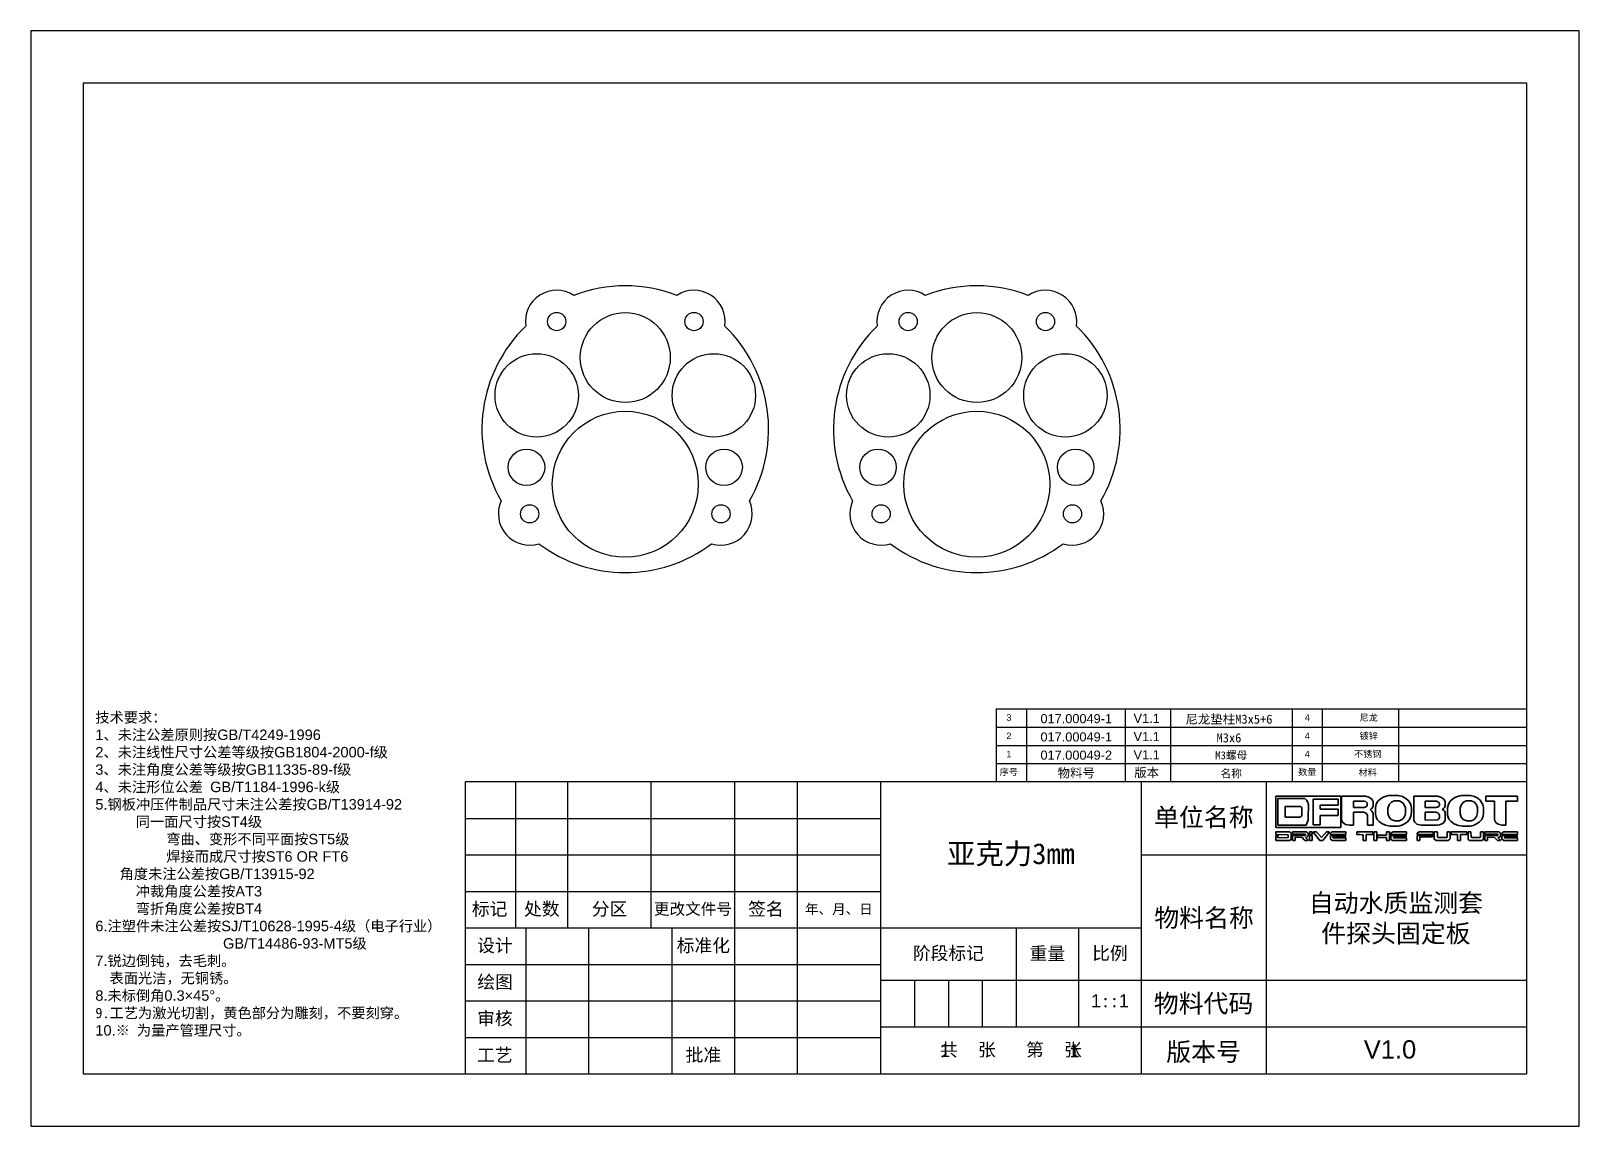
# Model space of a CAD drawing. Header units: millimetres. Extents: x 1706 to 2617, y 1277 to 1487.
# Drawn here: x 1706.4 to 2003.4, y 1276.6 to 1486.6 of the extents above; entities that cross this region are included whole.
import ezdxf

# ---------------------------------------------------------------- set-up
doc = ezdxf.new("R2010")
doc.units = ezdxf.units.MM
doc.layers.add('图层 1', color=7, linetype='Continuous')
doc.layers.add('标注层', color=7, linetype='Continuous', lineweight=18)
doc.styles.get("Standard").update_dxf_attribs({"font": 'arial.ttf'})

msp = doc.modelspace()

# ---------------------------------------------------------------- texts
at = {"lineweight": 30, "attachment_point": 5}
for s, width, insert, char_height in [('3', 4.74853, (1894.016, 1354.902), 1.25), ('017.00049-1', 32.11342, (1906.935, 1354.692), 1.75), ('V1.1', 19, (1920.443, 1354.759), 1.75), ('{\\fSimSun|b0|i0|c134|p2;尼龙垫柱M3x5+6}', 36.22685, (1936.232, 1354.509), 1.75), ('4', 4.74853, (1951.255, 1354.902), 1.25), ('{\\fSimSun|b0|i0|c134|p2;尼龙}', 48.11342, (1963.037, 1354.827), 1.25), ('2', 4.74853, (1894.016, 1351.402), 1.25), ('017.00049-1', 32.11342, (1906.935, 1351.192), 1.75), ('V1.1', 19, (1920.443, 1351.259), 1.75), ('{\\fSimSun|b0|i0|c134|p2;M3x6}', 36.22685, (1936.232, 1351.009), 1.75), ('4', 4.74853, (1951.255, 1351.402), 1.25), ('{\\fSimSun|b0|i0|c134|p2;镀锌}', 48.11342, (1963.037, 1351.327), 1.25), ('1', 4.74853, (1894, 1347.902), 1.25), ('017.00049-2', 32.11342, (1906.935, 1347.692), 1.75), ('V1.1', 19, (1920.443, 1347.759), 1.75), ('{\\fSimSun|b0|i0|c134|p2;M3螺母}', 58.05284, (1936.669, 1347.59), 1.5), ('4', 4.74853, (1951.255, 1347.902), 1.25), ('{\\fSimSun|b0|i0|c134|p2;不锈钢}', 48.11342, (1962.848, 1347.837), 1.25), ('{\\fSimSun|b0|i0|c134|p2;物料号}', 32.11342, (1906.935, 1344.192), 1.75), ('{\\fSimSun|b0|i0|c134|p2;版本}', 19, (1920.443, 1344.259), 1.75), ('{\\fSimSun|b0|i0|c134|p2;序号}', 4.74853, (1894, 1344.402), 1.25), ('{\\fSimSun|b0|i0|c134|p2;名称}', 58.05284, (1936.669, 1344.09), 1.5), ('{\\fSimSun|b0|i0|c134|p2;数量}', 4.74853, (1951.255, 1344.402), 1.25), ('{\\fSimSun|b0|i0|c134|p2;材料}', 48.11342, (1962.848, 1344.337), 1.25), ('单位名称', 21.47743, (1931.417, 1335.593), 3.5), ('{\\fSimSun|b0|i0|c134|p2;亚克力3mm}', 42.85932, (1894.394, 1328.577), 4), ('标记', 10, (1794.394, 1318.077), 2.5), ('处数', 10, (1804.394, 1318.077), 2.5), ('分区', 10, (1817.394, 1318.077), 2.5), ('更改文件号', 15.74962, (1833.394, 1318.077), 2.2), ('签名', 14.97075, (1847.394, 1318.077), 2.5), ('年、月、日', 16, (1861.394, 1318.077), 1.9), ('物料名称', 21.47743, (1931.46, 1316.307), 3.5), ('{\\fSimSun|b0|i0|c134|p2;自动水质监测套件探头固定板}', 35.2426, (1968.262, 1316.244), 3.5), ('设计', 12, (1795.394, 1311.077), 2.5), ('标准化', 12, (1835.394, 1311.077), 2.5), ('阶段标记', 19, (1882.394, 1309.577), 2.5), ('重量', 12, (1901.394, 1309.577), 2.5), ('比例', 12, (1913.394, 1309.577), 2.5), ('绘图', 12, (1795.443, 1304.077), 2.5), ('1{\\fSimSun|b0|i0|c134|p2;::}1', 12, (1913.394, 1300.577), 2.5), ('物料代码', 21.47743, (1931.361, 1299.893), 3.5), ('审核', 12, (1795.394, 1297.077), 2.5), ('共    张      第    张', 42.25, (1894.394, 1291.077), 2.5), ('1', 12, (1881.766, 1291.04), 2.5), ('1', 12, (1906.618, 1291.006), 2.5), ('版本号', 21.47743, (1931.361, 1290.607), 3.5), ('V1.0', 19, (1967.132, 1291.246), 3.5), ('工艺', 12, (1795.394, 1290.077), 2.5), ('批准', 12, (1835.394, 1290.077), 2.5)]:
    msp.add_mtext_dynamic_manual_height_columns(s, width=width, gutter_width=1, heights=[0], dxfattribs=dict(at, insert=insert, char_height=char_height))
at = {"layer": '标注层', "insert": (1718.75, 1355.943), "char_height": 2, "attachment_point": 1}
msp.add_mtext_dynamic_manual_height_columns('{\\fSimSun|b0|i0|c134|p2;技术要求：\\P}1{\\fSimSun|b0|i0|c134|p2;、未注公差原则按}GB/T4249-1996\\P2{\\fSimSun|b0|i0|c134|p2;、未注线性尺寸公差等级按}GB1804-2000-f{\\fSimSun|b0|i0|c134|p2;级\\P}3{\\fSimSun|b0|i0|c134|p2;、未注角度公差等级按}GB11335-89-f{\\fSimSun|b0|i0|c134|p2;级\\P}4{\\fSimSun|b0|i0|c134|p2;、未注形位公差 }GB/T1184-1996-k{\\fSimSun|b0|i0|c134|p2;级\\P}5.{\\fSimSun|b0|i0|c134|p2;钢板冲压件制品尺寸未注公差按}GB/T13914-92\\P          {\\fSimSun|b0|i0|c134|p2;同一面尺寸按}ST4{\\fSimSun|b0|i0|c134|p2;级\\P          弯曲、变形不同平面按}ST5{\\fSimSun|b0|i0|c134|p2;级\\P          焊接而成尺寸按}ST6 OR FT6\\P      {\\fSimSun|b0|i0|c134|p2;角度未注公差按}GB/T13915-92\\P          {\\fSimSun|b0|i0|c134|p2;冲裁角度公差按}AT3\\P          {\\fSimSun|b0|i0|c134|p2;弯折角度公差按}BT4\\P6.{\\fSimSun|b0|i0|c134|p2;注塑件未注公差按}SJ/T10628-1995-4{\\fSimSun|b0|i0|c134|p2;级（电子行业）\\P                  }GB/T14486-93-MT5{\\fSimSun|b0|i0|c134|p2;级\\P}7.{\\fSimSun|b0|i0|c134|p2;锐边倒钝，去毛刺。\\P  表面光洁，无铜锈。\\P}8.{\\fSimSun|b0|i0|c134|p2;未标倒角}0.3×45°{\\fSimSun|b0|i0|c134|p2;。\\P9.工艺为激光切割，黄色部分为雕刻，不要刻穿。\\P}10.{\\fSimSun|b0|i0|c134|p2;※ 为量产管理尺寸。}', width=67.38428, gutter_width=1, heights=[0], dxfattribs=at)

# ---------------------------------------------------------------- linework, layer by layer
at = {"lineweight": 30}
for p, q in [((1891.551, 1356.577), (1891.551, 1342.577)), ((1891.551, 1356.577), (1993.394, 1356.577)), ((1891.551, 1356.577), (1993.394, 1356.577)), ((1897.385, 1356.577), (1897.385, 1342.577)), ((1916.323, 1356.577), (1916.323, 1342.577)), ((1925.029, 1356.577), (1925.029, 1342.577)), ((1948.364, 1356.577), (1948.364, 1342.577)), ((1954.108, 1356.577), (1954.108, 1342.577)), ((1968.738, 1356.577), (1968.738, 1342.577)), ((1891.551, 1353.077), (1993.394, 1353.077)), ((1891.551, 1353.077), (1993.394, 1353.077)), ((1891.551, 1349.577), (1993.394, 1349.577)), ((1891.551, 1346.077), (1993.394, 1346.077)), ((1799.394, 1314.577), (1799.394, 1342.577)), ((1809.394, 1314.577), (1809.394, 1342.577)), ((1825.394, 1314.577), (1825.394, 1342.577)), ((1841.394, 1342.577), (1841.394, 1286.577)), ((1853.394, 1342.577), (1853.394, 1286.577)), ((1869.394, 1342.577), (1869.394, 1286.577)), ((1919.394, 1342.577), (1919.394, 1286.577)), ((1943.394, 1342.577), (1943.394, 1286.577)), ((1789.707, 1335.577), (1869.394, 1335.577)), ((1789.707, 1328.577), (1869.394, 1328.577)), ((1919.394, 1328.577), (1993.394, 1328.577)), ((1789.707, 1321.577), (1869.394, 1321.577)), ((1789.707, 1314.577), (1919.394, 1314.577)), ((1801.394, 1286.577), (1801.394, 1314.577)), ((1813.394, 1286.577), (1813.394, 1314.577)), ((1829.394, 1286.577), (1829.394, 1314.577)), ((1895.394, 1314.577), (1895.394, 1295.577)), ((1907.394, 1314.577), (1907.394, 1295.577)), ((1789.707, 1307.577), (1869.394, 1307.577)), ((1869.394, 1304.577), (1919.394, 1304.577)), ((1875.894, 1304.577), (1875.894, 1295.577)), ((1882.394, 1304.577), (1882.394, 1295.577)), ((1888.894, 1304.577), (1888.894, 1295.577)), ((1919.394, 1304.577), (1993.394, 1304.577)), ((1789.707, 1300.577), (1869.394, 1300.577)), ((1869.394, 1295.577), (1919.394, 1295.577)), ((1919.394, 1295.577), (1993.394, 1295.577)), ((1789.707, 1293.577), (1869.394, 1293.577))]:
    msp.add_line(p, q, dxfattribs=at)
msp.add_lwpolyline([(1706.394, 1276.577), (2003.394, 1276.577), (2003.394, 1486.577), (1706.394, 1486.577)], close=True)
for points in [[(1716.394, 1286.577), (1993.394, 1286.577), (1993.394, 1476.577), (1716.394, 1476.577)], [(1993.394, 1342.577), (1789.707, 1342.577), (1789.707, 1286.577), (1993.394, 1286.577)]]:
    msp.add_lwpolyline(points, close=True, dxfattribs=at)
for centre, radius in [((1807.243, 1430.853), 1.75), ((1820.415, 1423.943), 8.626), ((1833.588, 1430.853), 1.75), ((1874.682, 1430.853), 1.75), ((1887.854, 1423.943), 8.626), ((1901.027, 1430.853), 1.75), ((1803.424, 1416.69), 8), ((1837.407, 1416.69), 8), ((1870.863, 1416.69), 8), ((1904.846, 1416.69), 8), ((1820.415, 1399.655), 14), ((1887.854, 1399.655), 14), ((1801.457, 1402.91), 3.5), ((1839.373, 1402.91), 3.5), ((1868.896, 1402.91), 3.5), ((1906.813, 1402.91), 3.5), ((1802.061, 1393.977), 1.75), ((1838.769, 1393.977), 1.75), ((1869.5, 1393.977), 1.75), ((1906.208, 1393.977), 1.75)]:
    msp.add_circle(centre, radius)
for centre, radius, start, end in [((1820.415, 1410.2), 27.5, 68.95556, 111.04444), ((1887.854, 1410.2), 27.5, 68.95556, 111.04444), ((1807.243, 1430.853), 6, 56.66337, 188.39545), ((1833.588, 1430.853), 6, 351.60455, 123.33663), ((1874.682, 1430.853), 6, 56.66337, 188.39545), ((1901.027, 1430.853), 6, 351.60455, 123.33663), ((1820.415, 1410.2), 27.5, 134.01439, 209.98833), ((1820.415, 1410.2), 27.5, 330.01167, 45.98561), ((1887.854, 1410.2), 27.5, 134.01439, 209.98833), ((1887.854, 1410.2), 27.5, 330.01167, 45.98561), ((1802.061, 1393.977), 6, 155.60726, 287.33934), ((1838.769, 1393.977), 6, 252.66066, 24.39274), ((1869.5, 1393.977), 6, 155.60726, 287.33934), ((1906.208, 1393.977), 6, 252.66066, 24.39274), ((1820.415, 1410.2), 27.5, 232.95828, 307.04172), ((1887.854, 1410.2), 27.5, 232.95828, 307.04172)]:
    msp.add_arc(centre, radius, start, end)
at = {"layer": '图层 1', "color": 30, "lineweight": 35}
for p, q in [((1945.214, 1339.83), (1945.214, 1333.818)), ((1957.703, 1339.83), (1945.214, 1339.83)), ((1957.703, 1333.818), (1957.703, 1339.83)), ((1952.369, 1334.358), (1952.369, 1339.279)), ((1952.369, 1339.279), (1957.174, 1339.279)), ((1957.174, 1338.094), (1953.723, 1338.084)), ((1953.723, 1338.084), (1953.723, 1337.364)), ((1953.723, 1337.364), (1957.174, 1337.364)), ((1957.174, 1339.279), (1957.174, 1338.094)), ((1957.174, 1337.364), (1957.174, 1336.157)), ((1945.214, 1333.818), (1957.703, 1333.818)), ((1953.713, 1334.358), (1952.369, 1334.358)), ((1957.174, 1336.157), (1953.713, 1336.157)), ((1953.713, 1336.157), (1953.713, 1334.358))]:
    msp.add_line(p, q, dxfattribs=at)
at = {"layer": '图层 1', "color": 140, "lineweight": 35}
for p, q in [((1951.703, 1332.996), (1951.703, 1332.484)), ((1952.219, 1332.996), (1951.703, 1332.996)), ((1951.703, 1332.484), (1952.219, 1332.484)), ((1951.703, 1332.321), (1951.703, 1331.325)), ((1952.164, 1332.321), (1951.703, 1332.321)), ((1951.703, 1331.325), (1952.164, 1331.325)), ((1952.164, 1331.325), (1952.164, 1332.321)), ((1952.219, 1332.484), (1952.219, 1332.996)), ((1952.469, 1332.996), (1952.469, 1332.869)), ((1952.997, 1332.996), (1952.469, 1332.996)), ((1952.469, 1332.869), (1953.664, 1331.325)), ((1953.958, 1331.9), (1952.997, 1332.996)), ((1953.664, 1331.325), (1954.259, 1331.325)), ((1954.914, 1332.996), (1953.958, 1331.9)), ((1954.259, 1331.325), (1955.446, 1332.873)), ((1955.446, 1332.996), (1954.914, 1332.996)), ((1955.446, 1332.873), (1955.446, 1332.996)), ((1964.054, 1332.996), (1964.054, 1331.325)), ((1964.578, 1332.996), (1964.054, 1332.996)), ((1964.054, 1331.325), (1964.578, 1331.325)), ((1964.578, 1331.325), (1964.578, 1332.996)), ((1966.435, 1332.384), (1964.721, 1332.376)), ((1964.721, 1332.376), (1964.721, 1331.9)), ((1964.721, 1331.9), (1966.435, 1331.9)), ((1967.023, 1332.996), (1966.435, 1332.996)), ((1966.435, 1332.996), (1966.435, 1332.384)), ((1966.435, 1331.9), (1966.435, 1331.325)), ((1966.435, 1331.325), (1967.023, 1331.325)), ((1967.023, 1331.325), (1967.023, 1332.996)), ((1972.361, 1332.313), (1972.361, 1331.345)), ((1975.282, 1332.313), (1972.361, 1332.313)), ((1972.361, 1331.345), (1972.829, 1331.345)), ((1972.829, 1332.007), (1975.282, 1332.011)), ((1972.829, 1331.345), (1972.829, 1332.007)), ((1975.282, 1332.011), (1975.282, 1332.313)), ((1978.893, 1333.011), (1978.893, 1332.484)), ((1981.858, 1333.011), (1978.893, 1333.011)), ((1978.893, 1332.484), (1980.096, 1332.484)), ((1980.096, 1332.484), (1980.096, 1331.325)), ((1980.096, 1331.325), (1980.624, 1331.325)), ((1980.624, 1331.325), (1980.624, 1332.484)), ((1980.624, 1332.484), (1981.858, 1332.484)), ((1981.858, 1332.484), (1981.858, 1333.011))]:
    msp.add_line(p, q, dxfattribs=at)
at = {"layer": '图层 1', "color": 30, "lineweight": 35}
for points in [[(1962.402, 1339.83), (1962.402, 1339.83), (1957.851, 1339.83), (1957.851, 1339.83)], [(1957.851, 1339.83), (1957.851, 1339.83), (1957.851, 1335.247), (1957.851, 1335.247)], [(1963.894, 1338.803), (1963.894, 1338.803), (1963.481, 1339.819), (1962.402, 1339.83)], [(1966.974, 1339.957), (1966.974, 1339.957), (1964.487, 1339.703), (1964.338, 1337.586)], [(1968.699, 1339.957), (1968.699, 1339.957), (1966.974, 1339.957), (1966.974, 1339.957)], [(1971.25, 1337.523), (1971.25, 1337.523), (1971.281, 1339.565), (1968.699, 1339.957)], [(1976.287, 1339.83), (1976.287, 1339.83), (1971.694, 1339.83), (1971.694, 1339.83)], [(1971.694, 1339.83), (1971.694, 1339.83), (1971.694, 1335.353), (1971.694, 1335.353)], [(1977.726, 1338.814), (1977.726, 1338.814), (1977.536, 1339.629), (1976.287, 1339.83)], [(1980.901, 1339.957), (1980.901, 1339.957), (1978.33, 1339.682), (1978.171, 1337.628)], [(1982.595, 1339.957), (1982.595, 1339.957), (1980.901, 1339.957), (1980.901, 1339.957)], [(1985.093, 1337.586), (1985.093, 1337.586), (1984.913, 1339.586), (1982.595, 1339.957)], [(1985.516, 1339.809), (1985.516, 1339.809), (1985.516, 1338.856), (1985.516, 1338.856)], [(1991.506, 1339.809), (1991.506, 1339.809), (1985.516, 1339.809), (1985.516, 1339.809)], [(1991.575, 1339.758), (1991.575, 1339.758), (1991.561, 1339.795), (1991.506, 1339.809)], [(1991.575, 1338.877), (1991.575, 1338.877), (1991.575, 1339.758), (1991.575, 1339.758)], [(1945.579, 1334.274), (1945.579, 1334.274), (1945.579, 1339.385), (1945.579, 1339.385)], [(1945.579, 1339.385), (1945.579, 1339.385), (1950.771, 1339.385), (1950.771, 1339.385)], [(1949.998, 1337.84), (1949.998, 1337.84), (1946.992, 1337.84), (1946.992, 1337.84)], [(1946.992, 1337.84), (1946.992, 1337.84), (1946.992, 1335.787), (1946.992, 1335.787)], [(1950.231, 1337.374), (1950.231, 1337.374), (1950.284, 1337.745), (1949.998, 1337.84)], [(1950.231, 1336.189), (1950.231, 1336.189), (1950.231, 1337.374), (1950.231, 1337.374)], [(1950.771, 1339.385), (1951.358, 1339.147), (1951.461, 1338.195), (1951.461, 1338.195)], [(1951.461, 1338.195), (1951.461, 1338.195), (1951.459, 1335.702), (1951.459, 1335.702)], [(1960.095, 1337.66), (1960.095, 1337.66), (1960.095, 1338.856), (1960.095, 1338.856)], [(1960.095, 1338.856), (1960.095, 1338.856), (1962.19, 1338.856), (1962.19, 1338.856)], [(1962.105, 1337.66), (1962.105, 1337.66), (1960.095, 1337.66), (1960.095, 1337.66)], [(1960.095, 1334.242), (1960.095, 1334.242), (1960.095, 1336.739), (1960.095, 1336.739)], [(1960.095, 1336.739), (1960.095, 1336.739), (1962.137, 1336.739), (1962.137, 1336.739)], [(1962.751, 1338.02), (1962.635, 1337.692), (1962.105, 1337.66), (1962.105, 1337.66)], [(1962.137, 1336.739), (1962.137, 1336.739), (1962.719, 1336.612), (1962.793, 1336.115)], [(1962.19, 1338.856), (1962.624, 1338.824), (1962.751, 1338.528), (1962.751, 1338.528)], [(1962.751, 1338.528), (1962.751, 1338.528), (1962.751, 1338.02), (1962.751, 1338.02)], [(1963.354, 1337.247), (1963.354, 1337.247), (1963.767, 1337.427), (1963.894, 1337.988)], [(1963.894, 1336.538), (1963.894, 1336.538), (1963.894, 1336.782), (1963.354, 1337.247)], [(1963.894, 1337.988), (1963.894, 1337.988), (1963.894, 1338.803), (1963.894, 1338.803)], [(1963.894, 1334.242), (1963.894, 1334.242), (1963.894, 1336.538), (1963.894, 1336.538)], [(1964.338, 1337.586), (1964.338, 1337.586), (1964.338, 1336.454), (1964.338, 1336.454)], [(1966.709, 1337.491), (1966.942, 1338.793), (1967.926, 1338.941), (1967.926, 1338.941)], [(1966.709, 1336.538), (1966.709, 1336.538), (1966.709, 1337.491), (1966.709, 1337.491)], [(1968.074, 1335.078), (1966.921, 1335.152), (1966.709, 1336.538), (1966.709, 1336.538)], [(1967.926, 1338.941), (1967.926, 1338.941), (1968.879, 1338.941), (1968.879, 1338.941)], [(1968.561, 1334.062), (1968.561, 1334.062), (1971.292, 1334.326), (1971.249, 1336.824)], [(1970.096, 1336.676), (1969.99, 1335.247), (1968.773, 1335.078), (1968.773, 1335.078)], [(1968.879, 1338.941), (1970.085, 1338.57), (1970.096, 1337.427), (1970.096, 1337.427)], [(1970.096, 1337.427), (1970.096, 1337.427), (1970.096, 1336.676), (1970.096, 1336.676)], [(1971.249, 1336.824), (1971.249, 1336.824), (1971.25, 1337.523), (1971.25, 1337.523)], [(1973.895, 1338.846), (1973.895, 1338.846), (1976.054, 1338.846), (1976.054, 1338.846)], [(1973.895, 1337.65), (1973.895, 1337.65), (1973.895, 1338.846), (1973.895, 1338.846)], [(1975.917, 1337.65), (1975.917, 1337.65), (1973.895, 1337.65), (1973.895, 1337.65)], [(1973.895, 1335.215), (1973.895, 1335.215), (1973.895, 1336.739), (1973.895, 1336.739)], [(1973.895, 1336.739), (1973.895, 1336.739), (1975.948, 1336.739), (1975.948, 1336.739)], [(1976.594, 1338.136), (1976.541, 1337.681), (1975.917, 1337.65), (1975.917, 1337.65)], [(1975.948, 1336.739), (1976.605, 1336.708), (1976.594, 1336.242), (1976.594, 1336.242)], [(1976.054, 1338.846), (1976.52, 1338.771), (1976.594, 1338.454), (1976.594, 1338.454)], [(1976.594, 1338.454), (1976.594, 1338.454), (1976.594, 1338.136), (1976.594, 1338.136)], [(1977.155, 1337.322), (1977.155, 1337.322), (1977.621, 1337.459), (1977.726, 1338.02)], [(1977.726, 1336.623), (1977.726, 1336.623), (1977.642, 1337.068), (1977.155, 1337.322)], [(1977.726, 1338.02), (1977.726, 1338.02), (1977.726, 1338.814), (1977.726, 1338.814)], [(1977.726, 1335.321), (1977.726, 1335.321), (1977.726, 1336.623), (1977.726, 1336.623)], [(1978.171, 1337.628), (1978.171, 1337.628), (1978.171, 1336.496), (1978.171, 1336.496)], [(1980.584, 1337.576), (1980.722, 1338.708), (1981.78, 1338.941), (1981.78, 1338.941)], [(1980.584, 1336.454), (1980.584, 1336.454), (1980.584, 1337.576), (1980.584, 1337.576)], [(1981.78, 1338.941), (1981.78, 1338.941), (1982.754, 1338.941), (1982.754, 1338.941)], [(1982.383, 1334.051), (1982.383, 1334.051), (1985.124, 1334.39), (1985.092, 1336.697)], [(1983.939, 1336.697), (1983.896, 1335.438), (1982.722, 1335.078), (1982.722, 1335.078)], [(1982.754, 1338.941), (1983.685, 1338.814), (1983.939, 1337.449), (1983.939, 1337.449)], [(1983.939, 1337.449), (1983.939, 1337.449), (1983.939, 1336.697), (1983.939, 1336.697)], [(1985.092, 1336.697), (1985.092, 1336.697), (1985.093, 1337.586), (1985.093, 1337.586)], [(1985.516, 1338.856), (1985.516, 1338.856), (1987.167, 1338.856), (1987.167, 1338.856)], [(1987.167, 1338.856), (1987.167, 1338.856), (1987.167, 1335.29), (1987.167, 1335.29)], [(1989.358, 1334.242), (1989.358, 1334.242), (1989.358, 1338.877), (1989.358, 1338.877)], [(1989.358, 1338.877), (1989.358, 1338.877), (1991.575, 1338.877), (1991.575, 1338.877)], [(1951.04, 1334.274), (1951.04, 1334.274), (1945.579, 1334.274), (1945.579, 1334.274)], [(1946.992, 1335.787), (1946.992, 1335.787), (1949.903, 1335.787), (1949.903, 1335.787)], [(1949.903, 1335.787), (1949.903, 1335.787), (1950.178, 1335.85), (1950.231, 1336.189)], [(1951.459, 1335.702), (1951.496, 1335.099), (1951.04, 1334.274), (1951.04, 1334.274)], [(1957.851, 1335.247), (1957.851, 1335.247), (1958.031, 1334.316), (1959.364, 1334.242)], [(1959.364, 1334.242), (1959.364, 1334.242), (1960.095, 1334.242), (1960.095, 1334.242)], [(1962.793, 1336.115), (1962.793, 1336.115), (1962.793, 1334.242), (1962.793, 1334.242)], [(1962.793, 1334.242), (1962.793, 1334.242), (1963.894, 1334.242), (1963.894, 1334.242)], [(1964.338, 1336.454), (1964.338, 1336.454), (1964.349, 1334.379), (1967.175, 1334.062)], [(1967.175, 1334.062), (1967.175, 1334.062), (1968.561, 1334.062), (1968.561, 1334.062)], [(1968.773, 1335.078), (1968.773, 1335.078), (1968.074, 1335.078), (1968.074, 1335.078)], [(1971.694, 1335.353), (1971.694, 1335.353), (1971.726, 1334.39), (1973.102, 1334.242)], [(1973.102, 1334.242), (1973.102, 1334.242), (1975.642, 1334.242), (1975.642, 1334.242)], [(1976.118, 1335.3), (1976.118, 1335.3), (1973.895, 1335.215), (1973.895, 1335.215)], [(1975.642, 1334.242), (1975.642, 1334.242), (1977.494, 1334.199), (1977.726, 1335.321)], [(1976.594, 1335.671), (1976.541, 1335.374), (1976.118, 1335.3), (1976.118, 1335.3)], [(1976.594, 1336.242), (1976.594, 1336.242), (1976.594, 1335.671), (1976.594, 1335.671)], [(1978.171, 1336.496), (1978.171, 1336.496), (1977.928, 1334.475), (1981.06, 1334.051)], [(1981.854, 1335.078), (1980.732, 1335.226), (1980.584, 1336.454), (1980.584, 1336.454)], [(1981.06, 1334.051), (1981.06, 1334.051), (1982.383, 1334.051), (1982.383, 1334.051)], [(1982.722, 1335.078), (1982.722, 1335.078), (1981.854, 1335.078), (1981.854, 1335.078)], [(1987.167, 1335.29), (1987.167, 1335.29), (1987.389, 1334.337), (1988.638, 1334.242)], [(1988.638, 1334.242), (1988.638, 1334.242), (1989.358, 1334.242), (1989.358, 1334.242)]]:
    msp.add_open_spline(points, degree=3, dxfattribs=at)
at = {"layer": '图层 1', "color": 140, "lineweight": 35}
for points in [[(1947.778, 1332.996), (1947.778, 1332.996), (1945.214, 1332.996), (1945.214, 1332.996)], [(1945.214, 1332.996), (1945.214, 1332.996), (1945.214, 1332.472), (1945.214, 1332.472)], [(1945.214, 1332.472), (1945.214, 1332.472), (1947.56, 1332.432), (1947.56, 1332.432)], [(1945.214, 1332.313), (1945.214, 1332.313), (1945.214, 1331.325), (1945.214, 1331.325)], [(1945.635, 1332.309), (1945.635, 1332.309), (1945.214, 1332.313), (1945.214, 1332.313)], [(1945.214, 1331.325), (1945.214, 1331.325), (1947.774, 1331.325), (1947.774, 1331.325)], [(1945.635, 1331.853), (1945.635, 1331.853), (1945.635, 1332.309), (1945.635, 1332.309)], [(1947.512, 1331.904), (1947.512, 1331.904), (1945.635, 1331.853), (1945.635, 1331.853)], [(1947.619, 1331.948), (1947.619, 1331.948), (1947.596, 1331.904), (1947.512, 1331.904)], [(1947.56, 1332.432), (1947.56, 1332.432), (1947.619, 1332.341), (1947.619, 1332.281)], [(1947.619, 1332.281), (1947.619, 1332.281), (1947.619, 1331.948), (1947.619, 1331.948)], [(1947.774, 1331.325), (1947.774, 1331.325), (1948.092, 1331.36), (1948.191, 1331.666)], [(1948.191, 1332.67), (1948.191, 1332.67), (1948.108, 1332.896), (1947.778, 1332.996)], [(1948.191, 1331.666), (1948.191, 1331.666), (1948.191, 1332.67), (1948.191, 1332.67)], [(1951.013, 1332.996), (1951.013, 1332.996), (1948.429, 1332.996), (1948.429, 1332.996)], [(1948.429, 1332.996), (1948.429, 1332.996), (1948.429, 1332.527), (1948.429, 1332.527)], [(1948.429, 1332.527), (1948.429, 1332.527), (1950.894, 1332.531), (1950.894, 1332.531)], [(1948.429, 1332.321), (1948.429, 1332.321), (1948.429, 1331.325), (1948.429, 1331.325)], [(1950.894, 1332.313), (1950.894, 1332.313), (1948.429, 1332.321), (1948.429, 1332.321)], [(1948.429, 1331.325), (1948.429, 1331.325), (1948.961, 1331.325), (1948.961, 1331.325)], [(1948.961, 1331.325), (1948.961, 1331.325), (1948.961, 1331.952), (1948.961, 1331.952)], [(1948.961, 1331.952), (1948.961, 1331.952), (1950.263, 1331.9), (1950.263, 1331.9)], [(1950.263, 1331.9), (1950.263, 1331.9), (1950.683, 1331.491), (1950.683, 1331.491)], [(1950.683, 1331.491), (1950.683, 1331.491), (1950.759, 1331.36), (1950.783, 1331.325)], [(1950.783, 1331.325), (1950.783, 1331.325), (1951.354, 1331.325), (1951.354, 1331.325)], [(1950.894, 1332.531), (1950.894, 1332.531), (1950.894, 1332.313), (1950.894, 1332.313)], [(1950.929, 1331.892), (1950.929, 1331.892), (1951.394, 1331.964), (1951.41, 1332.245)], [(1951.354, 1331.468), (1951.354, 1331.468), (1950.929, 1331.892), (1950.929, 1331.892)], [(1951.41, 1332.67), (1951.41, 1332.67), (1951.314, 1332.928), (1951.013, 1332.996)], [(1951.354, 1331.325), (1951.354, 1331.325), (1951.354, 1331.468), (1951.354, 1331.468)], [(1951.41, 1332.245), (1951.41, 1332.245), (1951.41, 1332.67), (1951.41, 1332.67)], [(1956.069, 1332.996), (1956.069, 1332.996), (1955.751, 1332.861), (1955.684, 1332.71)], [(1955.684, 1332.71), (1955.684, 1332.71), (1955.684, 1332.484), (1955.684, 1332.484)], [(1955.684, 1332.484), (1955.684, 1332.484), (1958.661, 1332.484), (1958.661, 1332.484)], [(1955.684, 1332.321), (1955.684, 1332.321), (1955.684, 1331.614), (1955.684, 1331.614)], [(1958.601, 1332.321), (1958.601, 1332.321), (1955.684, 1332.321), (1955.684, 1332.321)], [(1955.684, 1331.614), (1955.684, 1331.614), (1955.759, 1331.425), (1956.065, 1331.325)], [(1956.065, 1331.325), (1956.065, 1331.325), (1958.661, 1331.325), (1958.661, 1331.325)], [(1958.661, 1332.996), (1958.661, 1332.996), (1956.069, 1332.996), (1956.069, 1332.996)], [(1956.208, 1331.853), (1956.208, 1331.853), (1956.144, 1331.92), (1956.156, 1332.007)], [(1956.156, 1332.007), (1956.156, 1332.007), (1958.601, 1332.011), (1958.601, 1332.011)], [(1958.661, 1331.853), (1958.661, 1331.853), (1956.208, 1331.853), (1956.208, 1331.853)], [(1958.601, 1332.011), (1958.601, 1332.011), (1958.601, 1332.321), (1958.601, 1332.321)], [(1958.661, 1332.484), (1958.661, 1332.484), (1958.661, 1332.996), (1958.661, 1332.996)], [(1958.661, 1331.325), (1958.661, 1331.325), (1958.661, 1331.853), (1958.661, 1331.853)], [(1960.776, 1332.996), (1960.776, 1332.996), (1960.776, 1332.484), (1960.776, 1332.484)], [(1963.804, 1332.996), (1963.804, 1332.996), (1960.776, 1332.996), (1960.776, 1332.996)], [(1960.776, 1332.484), (1960.776, 1332.484), (1961.943, 1332.436), (1961.978, 1332.428)], [(1961.978, 1332.428), (1961.978, 1332.428), (1961.978, 1331.384), (1961.978, 1331.384)], [(1961.978, 1331.384), (1961.978, 1331.384), (1962.006, 1331.337), (1962.034, 1331.325)], [(1962.034, 1331.325), (1962.034, 1331.325), (1962.558, 1331.325), (1962.558, 1331.325)], [(1962.558, 1332.476), (1962.558, 1332.476), (1963.804, 1332.48), (1963.804, 1332.48)], [(1962.558, 1331.325), (1962.558, 1331.325), (1962.558, 1332.476), (1962.558, 1332.476)], [(1963.804, 1332.48), (1963.804, 1332.48), (1963.804, 1332.996), (1963.804, 1332.996)], [(1967.697, 1332.996), (1967.697, 1332.996), (1967.511, 1332.98), (1967.308, 1332.757)], [(1967.308, 1332.757), (1967.308, 1332.757), (1967.308, 1332.48), (1967.308, 1332.48)], [(1967.308, 1332.48), (1967.308, 1332.48), (1970.293, 1332.48), (1970.293, 1332.48)], [(1967.308, 1332.313), (1967.308, 1332.313), (1967.308, 1331.571), (1967.308, 1331.571)], [(1970.229, 1332.313), (1970.229, 1332.313), (1967.308, 1332.313), (1967.308, 1332.313)], [(1967.308, 1331.571), (1967.308, 1331.571), (1967.483, 1331.356), (1967.701, 1331.325)], [(1970.293, 1333.011), (1970.293, 1333.011), (1967.697, 1332.996), (1967.697, 1332.996)], [(1967.701, 1331.325), (1967.701, 1331.325), (1970.293, 1331.325), (1970.293, 1331.325)], [(1967.82, 1331.857), (1967.82, 1331.857), (1967.765, 1331.964), (1967.769, 1331.999)], [(1967.769, 1331.999), (1967.769, 1331.999), (1970.229, 1332.011), (1970.229, 1332.011)], [(1970.293, 1331.849), (1970.293, 1331.849), (1967.82, 1331.857), (1967.82, 1331.857)], [(1970.229, 1332.011), (1970.229, 1332.011), (1970.229, 1332.313), (1970.229, 1332.313)], [(1970.293, 1332.48), (1970.293, 1332.48), (1970.293, 1333.011), (1970.293, 1333.011)], [(1970.293, 1331.325), (1970.293, 1331.325), (1970.293, 1331.849), (1970.293, 1331.849)], [(1972.757, 1333.011), (1972.757, 1333.011), (1972.519, 1332.916), (1972.361, 1332.714)], [(1972.361, 1332.714), (1972.361, 1332.714), (1972.361, 1332.48), (1972.361, 1332.48)], [(1972.361, 1332.48), (1972.361, 1332.48), (1975.321, 1332.48), (1975.321, 1332.48)], [(1975.333, 1333.011), (1975.333, 1333.011), (1972.757, 1333.011), (1972.757, 1333.011)], [(1975.321, 1332.48), (1975.321, 1332.48), (1975.361, 1332.476), (1975.389, 1332.527)], [(1975.389, 1332.948), (1975.389, 1332.948), (1975.397, 1333.007), (1975.333, 1333.011)], [(1975.389, 1332.527), (1975.389, 1332.527), (1975.389, 1332.948), (1975.389, 1332.948)], [(1975.627, 1333.011), (1975.627, 1333.011), (1975.627, 1331.614), (1975.627, 1331.614)], [(1976.147, 1333.011), (1976.147, 1333.011), (1975.627, 1333.011), (1975.627, 1333.011)], [(1975.627, 1331.614), (1975.627, 1331.614), (1975.794, 1331.388), (1976.008, 1331.325)], [(1976.008, 1331.325), (1976.008, 1331.325), (1978.23, 1331.325), (1978.23, 1331.325)], [(1976.214, 1332.944), (1976.214, 1332.944), (1976.194, 1332.992), (1976.147, 1333.011)], [(1976.238, 1331.96), (1976.238, 1331.96), (1976.214, 1332.944), (1976.214, 1332.944)], [(1976.325, 1331.904), (1976.325, 1331.904), (1976.246, 1331.928), (1976.238, 1331.96)], [(1977.897, 1331.9), (1977.897, 1331.9), (1976.325, 1331.904), (1976.325, 1331.904)], [(1978.072, 1331.944), (1978.072, 1331.944), (1978.016, 1331.916), (1977.897, 1331.9)], [(1978.647, 1333.011), (1978.647, 1333.011), (1978.072, 1333.011), (1978.072, 1333.011)], [(1978.072, 1333.011), (1978.072, 1333.011), (1978.072, 1331.944), (1978.072, 1331.944)], [(1978.23, 1331.325), (1978.23, 1331.325), (1978.472, 1331.337), (1978.647, 1331.638)], [(1978.647, 1331.638), (1978.647, 1331.638), (1978.647, 1333.011), (1978.647, 1333.011)], [(1982.112, 1333.011), (1982.112, 1333.011), (1982.112, 1331.559), (1982.112, 1331.559)], [(1982.66, 1333.011), (1982.66, 1333.011), (1982.112, 1333.011), (1982.112, 1333.011)], [(1982.112, 1331.559), (1982.112, 1331.559), (1982.251, 1331.392), (1982.441, 1331.325)], [(1982.441, 1331.325), (1982.441, 1331.325), (1984.719, 1331.325), (1984.719, 1331.325)], [(1982.683, 1331.948), (1982.683, 1331.948), (1982.66, 1333.011), (1982.66, 1333.011)], [(1982.818, 1331.9), (1982.818, 1331.9), (1982.747, 1331.908), (1982.683, 1331.948)], [(1984.322, 1331.9), (1984.322, 1331.9), (1982.818, 1331.9), (1982.818, 1331.9)], [(1984.513, 1331.999), (1984.513, 1331.999), (1984.469, 1331.92), (1984.322, 1331.9)], [(1984.517, 1333.011), (1984.517, 1333.011), (1984.513, 1331.999), (1984.513, 1331.999)], [(1985.093, 1333.011), (1985.093, 1333.011), (1984.517, 1333.011), (1984.517, 1333.011)], [(1984.719, 1331.325), (1984.719, 1331.325), (1985.002, 1331.412), (1985.093, 1331.65)], [(1985.093, 1331.65), (1985.093, 1331.65), (1985.093, 1333.011), (1985.093, 1333.011)], [(1987.918, 1333.011), (1987.918, 1333.011), (1985.327, 1333.011), (1985.327, 1333.011)], [(1985.327, 1333.011), (1985.327, 1333.011), (1985.327, 1332.519), (1985.327, 1332.519)], [(1985.327, 1332.519), (1985.327, 1332.519), (1987.835, 1332.523), (1987.835, 1332.523)], [(1987.835, 1332.321), (1987.835, 1332.321), (1985.327, 1332.317), (1985.327, 1332.317)], [(1985.327, 1332.317), (1985.327, 1332.317), (1985.327, 1331.325), (1985.327, 1331.325)], [(1985.327, 1331.325), (1985.327, 1331.325), (1985.85, 1331.325), (1985.85, 1331.325)], [(1985.85, 1331.325), (1985.85, 1331.325), (1985.85, 1331.956), (1985.85, 1331.956)], [(1985.85, 1331.956), (1985.85, 1331.956), (1987.168, 1331.896), (1987.168, 1331.896)], [(1987.168, 1331.896), (1987.168, 1331.896), (1987.736, 1331.325), (1987.736, 1331.325)], [(1987.736, 1331.325), (1987.736, 1331.325), (1988.315, 1331.325), (1988.315, 1331.325)], [(1987.835, 1332.523), (1987.835, 1332.523), (1987.835, 1332.321), (1987.835, 1332.321)], [(1987.839, 1331.896), (1987.839, 1331.896), (1988.303, 1331.991), (1988.315, 1332.182)], [(1988.315, 1331.468), (1988.315, 1331.468), (1988.204, 1331.472), (1987.839, 1331.896)], [(1988.315, 1332.666), (1988.315, 1332.666), (1988.216, 1332.968), (1987.918, 1333.011)], [(1988.315, 1332.182), (1988.315, 1332.182), (1988.315, 1332.666), (1988.315, 1332.666)], [(1988.315, 1331.325), (1988.315, 1331.325), (1988.315, 1331.468), (1988.315, 1331.468)], [(1988.982, 1333.011), (1988.982, 1333.011), (1988.732, 1332.924), (1988.605, 1332.718)], [(1988.605, 1332.718), (1988.605, 1332.718), (1988.605, 1332.472), (1988.605, 1332.472)], [(1988.605, 1332.472), (1988.605, 1332.472), (1991.575, 1332.472), (1991.575, 1332.472)], [(1988.605, 1332.305), (1988.605, 1332.305), (1988.605, 1331.61), (1988.605, 1331.61)], [(1991.514, 1332.305), (1991.514, 1332.305), (1988.605, 1332.305), (1988.605, 1332.305)], [(1988.605, 1331.61), (1988.605, 1331.61), (1988.7, 1331.404), (1988.954, 1331.325)], [(1988.954, 1331.325), (1988.954, 1331.325), (1991.575, 1331.325), (1991.575, 1331.325)], [(1991.575, 1333.011), (1991.575, 1333.011), (1988.982, 1333.011), (1988.982, 1333.011)], [(1989.061, 1331.999), (1989.061, 1331.999), (1991.51, 1332.007), (1991.51, 1332.007)], [(1989.121, 1331.853), (1989.121, 1331.853), (1989.077, 1331.9), (1989.061, 1331.999)], [(1991.575, 1331.849), (1991.575, 1331.849), (1989.121, 1331.853), (1989.121, 1331.853)], [(1991.51, 1332.007), (1991.51, 1332.007), (1991.514, 1332.305), (1991.514, 1332.305)], [(1991.575, 1332.472), (1991.575, 1332.472), (1991.575, 1333.011), (1991.575, 1333.011)], [(1991.575, 1331.325), (1991.575, 1331.325), (1991.575, 1331.849), (1991.575, 1331.849)]]:
    msp.add_open_spline(points, degree=3, dxfattribs=at)

msp.set_redraw_order([(e.dxf.handle, doc.entitydb.next_handle()) for e in msp.query("TEXT MTEXT ATTDEF DIMENSION ARC_DIMENSION")])  # texts and dimensions are drawn at this point

doc.saveas('drawing.dxf')
